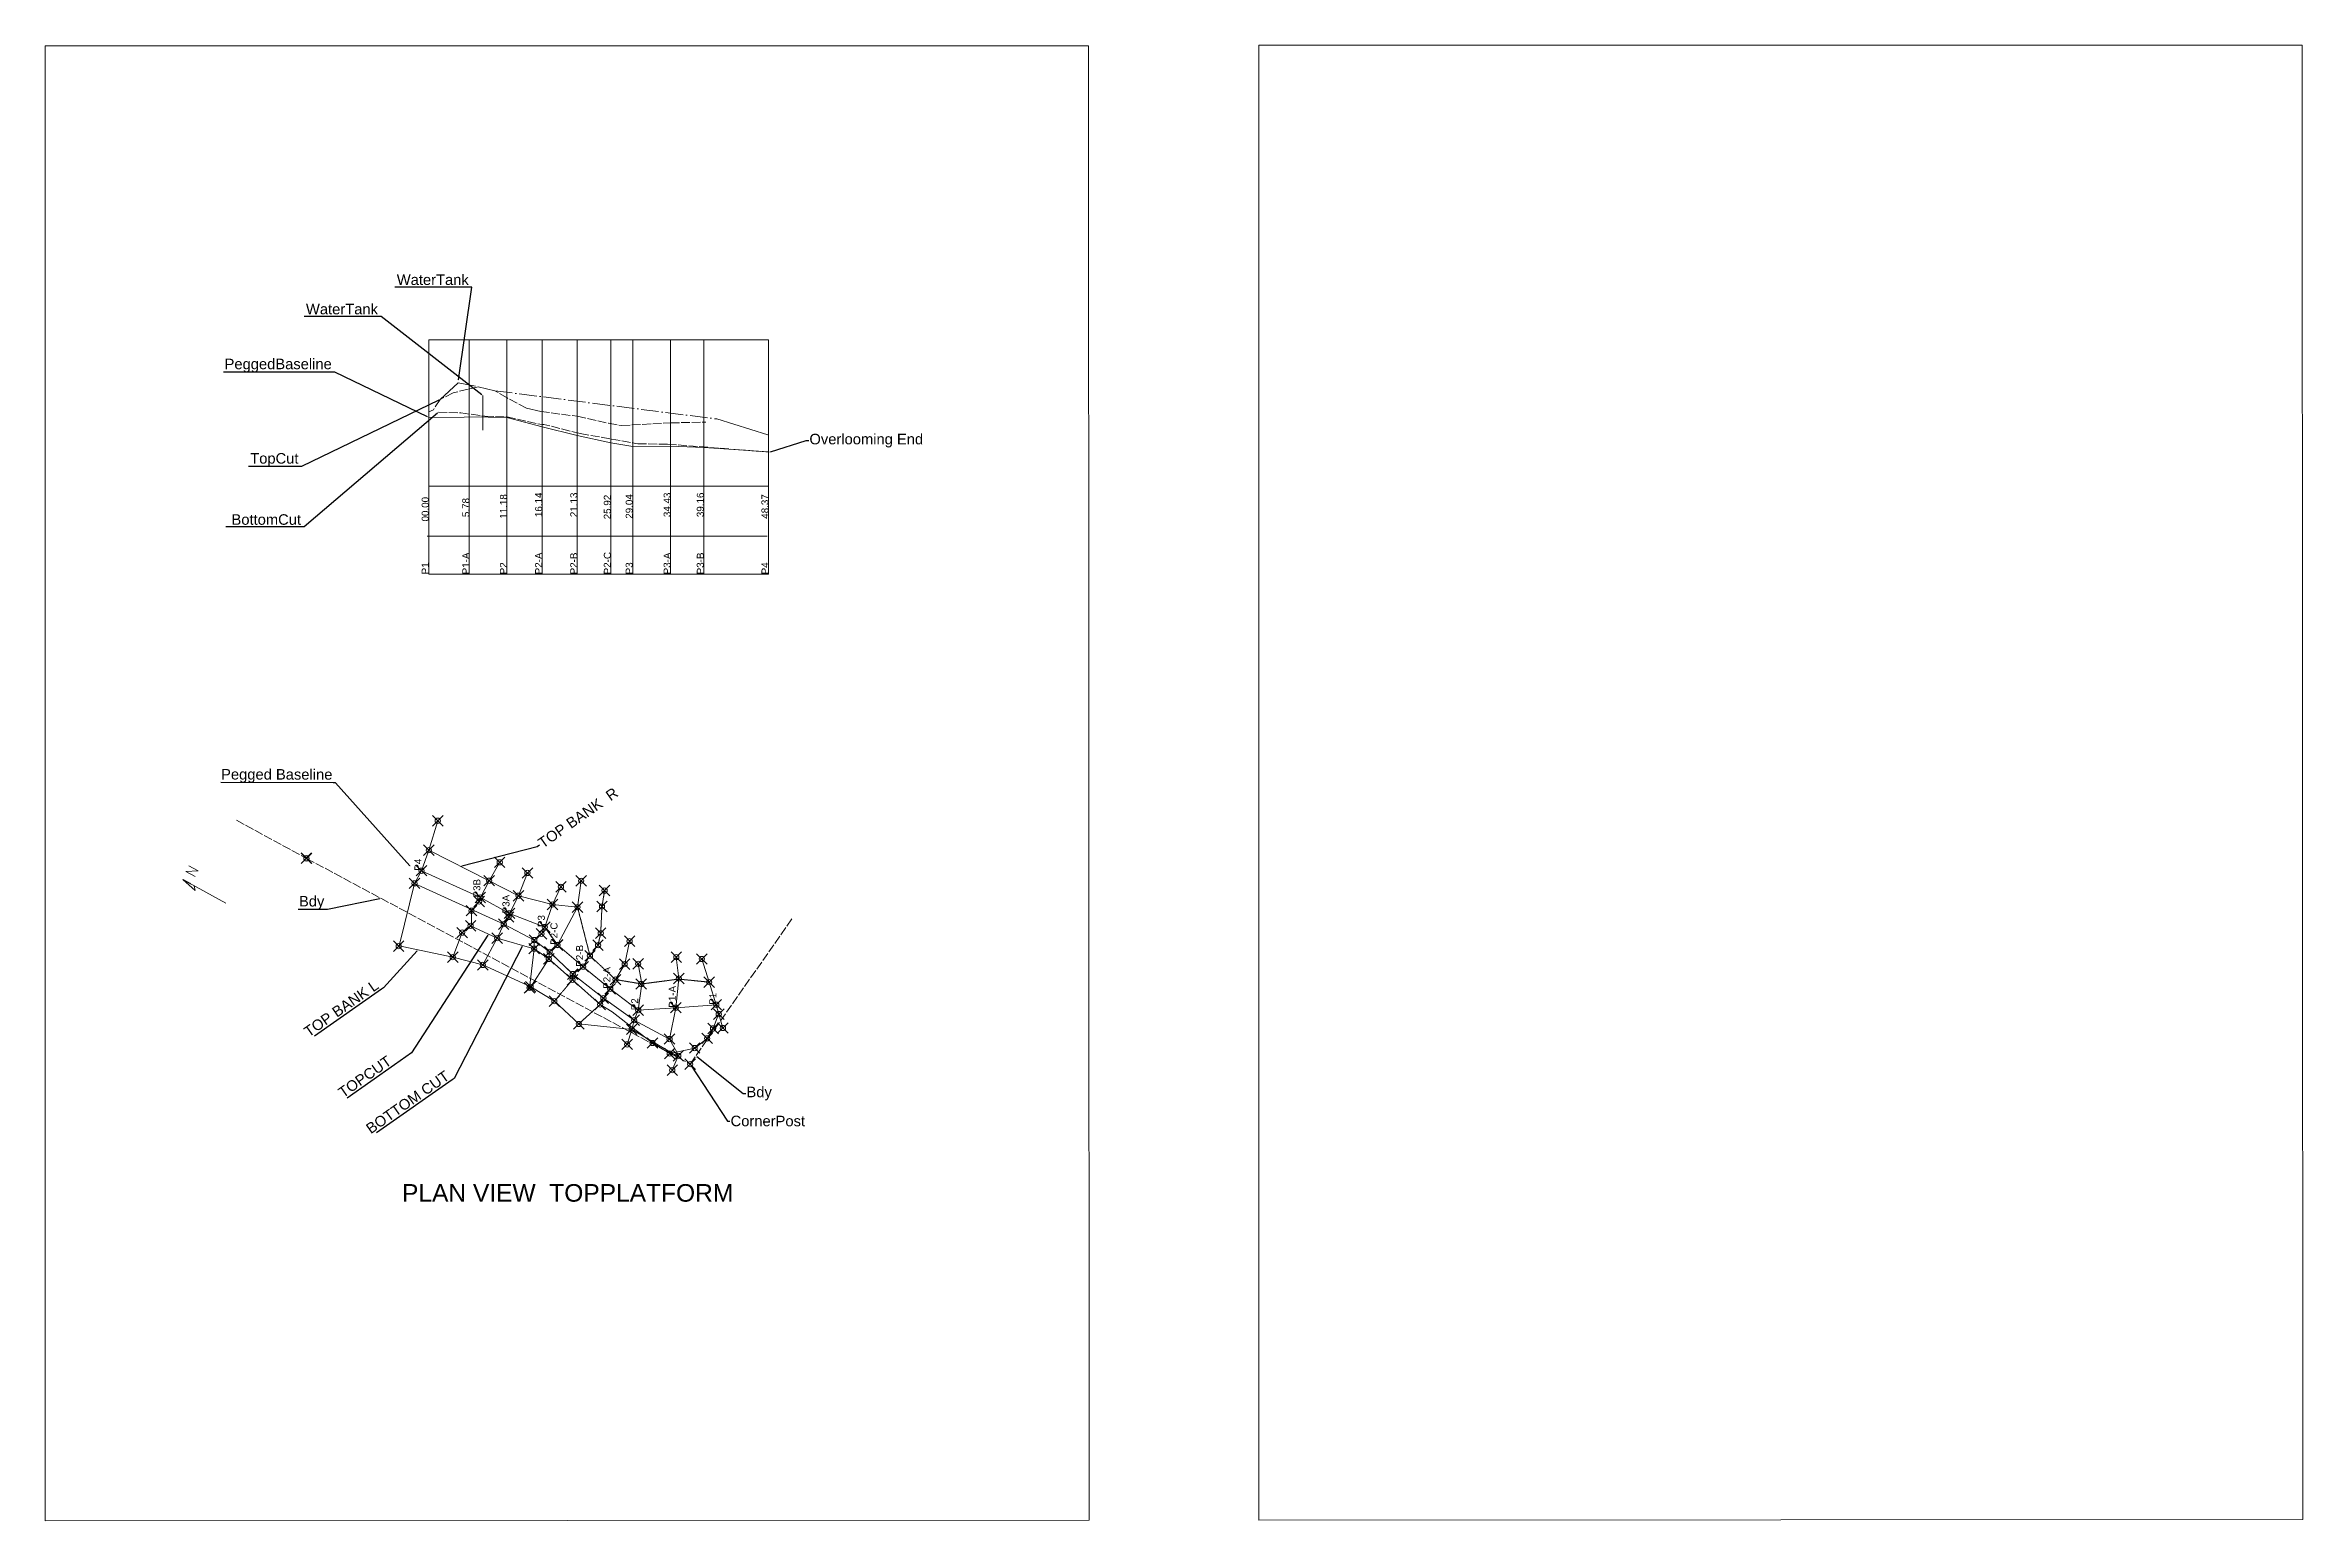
# Model space of a CAD drawing. Extents: x -87238 to 8567886, y -105094 to 8517995.
# Drawn here: x 443980 to 572534, y -105094 to -21011 of the extents above; entities that cross this region are included whole.
import ezdxf
from ezdxf import colors
from ezdxf.entities.mleader import LeaderData, LeaderLine
from ezdxf.math import Vec2, Vec3

# ---------------------------------------------------------------- set-up
doc = ezdxf.new("R2010")
doc.units = 0
doc.header["$MEASUREMENT"] = 0
doc.header["$PDMODE"] = 35
doc.header["$PDSIZE"] = 300
for name, pattern in [('ACAD_ISO02W100', [15, 12, -3]), ('DASHDOT2', [0.7, 0.5, -0.1, 0, -0.1]), ('DASHED', [0.6, 0.5, -0.1]), ('DASHED2', [0.3, 0.25, -0.05])]:
    doc.linetypes.add(name, pattern=pattern)
doc.layers.get('0').update_dxf_attribs({"linetype": 'CONTINUOUS'})
doc.layers.add('Boundary', color=7, linetype='CONTINUOUS')
doc.layers.add('VIEWPORTS', color=7, linetype='CONTINUOUS')
doc.styles.add('Annotative', font='txt.shx', dxfattribs={"height": 200})
doc.styles.add('MtXpl_arial_ttf_shx', font='arial.ttf.shx')
doc.styles.get("Standard").update_dxf_attribs({"font": 'arial.ttf', "height": 200})

msp = doc.modelspace()

# ---------------------------------------------------------------- texts
at = {"linetype": 'ACAD_ISO02W100', "lineweight": 0}
for s, p in [('P1               00.00', (465821.2469910323, -51163.25963086897)), ('P1-A             5.78', (468130.6350532237, -51163.2596308692)), ('P2                11.18', (470275.0454422955, -51163.25963086938)), ('P2-A             16.14', (472276.8620559485, -51163.25963086955)), ('P2-B             21.13', (474279.1651373334, -51163.25963086972)), ('P2-C            25.92', (476190.5976229304, -51163.2596308699)), ('P3                29.04', (477434.6233462713, -51163.25963086996)), ('P3-A             34.43', (479594.6270500359, -51163.25963087013)), ('P3-B             39.16', (481483.664900173, -51163.25963087031)), ('P4                48.37', (485166.8656825669, -51163.2596308706))]:
    msp.add_text(s, height=400, rotation=90, dxfattribs=at).set_placement(p)
at = {"linetype": 'Continuous', "lineweight": 0, "ltscale": 1000, "style": 'Annotative'}
msp.add_text('N', height=600, rotation=61.3398071665091, dxfattribs=at).set_placement((452464.0162309255, -68469.39164960111))
at = {"linetype": 'Continuous', "lineweight": 0}
for s, p in [('P4', (465407.5823682352, -68049.58392902097, -3947.999999999996)), ('P3B', (468760.3973175948, -69574.24779925897, -3691.999999999996)), ('P3A', (470418.963238092, -70478.47292975249, -3615.999999999997)), ('P3', (472432.077604987, -71261.40750308678, -3639.999999999998)), ('P2-C', (473152.1451811528, -72275.85448843811, -3431.999999999999)), ('P2-B', (474613.1545948858, -73518.6108975833, -31564)), ('P2-A', (476160.0217617978, -74779.3796978349, -31564)), ('P2', (477751.4500346912, -75999.18134262762, -1991.999999999996)), ('P1-A', (479890.9379909735, -75853.74653025536, -31564)), ('P1', (482195.2525875944, -75685.68035368883, -31564))]:
    msp.add_text(s, height=400, rotation=90, dxfattribs=at).set_placement(p)
at = {"color": 7, "linetype": 'Continuous', "lineweight": 0, "insert": (464302.0164266858, -85906.81862219784, -31564), "char_height": 1000, "attachment_point": 1}
msp.add_mtext_dynamic_manual_height_columns('PLAN VIEW  TOPPLATFORM', width=24026.44729629187, gutter_width=400, heights=[80.00000000000001], dxfattribs=at)

# ---------------------------------------------------------------- linework, layer by layer
at = {"color": 7, "linetype": 'Continuous', "lineweight": 0}
for p, q in [((465820.1995969336, -37802.72903521359), (465821.2469910323, -51163.25963086897)), ((465820.1995969336, -37802.72903521359), (485166.8656825669, -37802.72903521359)), ((468130.6350532237, -37802.72903521359), (468130.6350532237, -51163.2596308692)), ((470275.0454422955, -37802.72903521359), (470275.0454422955, -51163.25963086938)), ((472276.8620559485, -37802.72903521359), (472276.8620559485, -51163.25963086955)), ((474272.5277601461, -37802.72903521359), (474279.1651373334, -51163.25963086972)), ((476190.5976229305, -37802.72903521359), (476190.5976229304, -51163.2596308699)), ((477434.6233462713, -37802.72903521359), (477434.6233462713, -51163.25963086996)), ((479594.6270500359, -37802.72903521359), (479594.6270500359, -51163.25963087013)), ((481483.664900173, -37802.72903521359), (481483.664900173, -51163.25963087031)), ((485166.8656825669, -37802.72903521359), (485166.8656825669, -51163.2596308706)), ((467503.6640649785, -40243.9865282441), (466468.1995969336, -41203.9865282441)), ((469587.7995969335, -40699.9865282441), (468644.6795969335, -40483.9865282441)), ((472194.8804863148, -41883.9865282441), (471388.9995969335, -41699.9865282441)), ((482228.1995969336, -42311.9865282441), (485135.9728309193, -43211.76873188309)), ((465822.8788425829, -46133.05542747292), (485169.5449282166, -46133.05542747979)), ((465739.728874175, -48979.52905584761), (485086.3949598083, -48979.52905584715))]:
    msp.add_line(p, q, dxfattribs=at)
at = {"color": 7, "linetype": 'DASHED2', "lineweight": 0, "ltscale": 2000}
for p, q in [((470282.9995969335, -41111.9865282441), (469587.7995969335, -40699.9865282441)), ((471388.9995969335, -41699.9865282441), (470282.9995969335, -41111.9865282441))]:
    msp.add_line(p, q, dxfattribs=at)
at = {"color": 7, "linetype": 'Continuous', "lineweight": 0, "ltscale": 1000}
for p, q in [((465821.2469910323, -51163.25963086897), (485166.8656825671, -51163.2596308706)), ((469259.0266182697, -68619.61655080813, -3775.999999999999), (465826.8828333894, -66877.04688489641, -4071.999999999997)), ((470928.7282467177, -69476.98022578907, -3731.999999999999), (469259.0266182697, -68619.61655080813, -3775.999999999999)), ((472871.0257362237, -69977.45246568258, -3768.000000000001), (470928.7282467177, -69476.98022578907, -3731.999999999999)), ((474292.5753504654, -70124.73686505592, -3875.999999999999), (472871.0257362237, -69977.45246568258, -3768.000000000001))]:
    msp.add_line(p, q, dxfattribs=at)
for points in [[(443979.9948522821, -21060.46801935247), (503379.9948522821, -21060.46801935247), (503427.6434228377, -105060.4545051474), (443979.9948522821, -105094.175885302)], [(513086.4180196918, -21010.7390188471), (572486.4180196917, -21010.7390188471), (572534.0665902473, -105010.725504642), (513086.4180196918, -105044.4468847966)]]:
    msp.add_lwpolyline(points, close=True, dxfattribs=at)
at = {"color": 7, "linetype": 'DASHED2', "lineweight": 0, "ltscale": 2000}
for points in [[(468644.6795969335, -40483.9865282441), (467215.7995969335, -40815.9865282441), (466468.1995969336, -41203.9865282441), (466088.1995969336, -41783.9865282441), (465820.1995969336, -41909.18652824411)], [(466372.5276473933, -41929.29371852375), (467652.1995969336, -41959.9865282441), (469018.9995969335, -42155.9865282441)], [(469018.9995969335, -42155.9865282441), (470282.9492222595, -42191.98652824375), (472262.4182593168, -42631.98652824369)], [(472194.8804863147, -41883.9865282441), (474272.5277601462, -42159.9865282441), (476052.5254884298, -42547.98652824393), (476782.3795997476, -42683.9865282441), (479594.5995969336, -42531.9865282441), (481595.5936338848, -42491.9865282441)], [(474452.3585401723, -43147.9865282441), (472379.6309981417, -42619.9865282441), (472262.6082500776, -42633.61759900488)], [(474452.3585401723, -43147.9865282441), (477724.0006277144, -43719.98652824393), (479425.8117046439, -43747.36536394246), (485210.4758694993, -44199.9865282441)]]:
    msp.add_lwpolyline(points, dxfattribs=at)
at = {"color": 7, "linetype": 'DASHDOT2', "lineweight": 0, "ltscale": 2000}
msp.add_lwpolyline([(467503.6640649785, -40243.9865282441), (468644.6795969335, -40483.9865282441), (469587.7995969335, -40699.9865282441), (482228.1995969336, -42311.9865282441)], dxfattribs=at)
at = {"color": 7, "linetype": 'Continuous', "lineweight": 0}
msp.add_lwpolyline([(465820.1995969336, -42219.9865282441), (467830.2518515015, -42199.9865282441), (468130.6350532237, -42191.9865282441), (470275.0454422955, -42235.98652824393), (472276.8620559485, -42755.9865282441), (474272.5277601462, -43259.9865282441), (476190.5976229304, -43675.9865282441), (477434.6233462713, -43883.9865282441), (479594.6270500359, -43859.9865282441), (481483.664900174, -43935.98652824218), (485166.8656825668, -44191.9865282441)], dxfattribs=at)
at = {"color": 7, "linetype": 'Continuous', "lineweight": 0, "elevation": -31564}
for points in [[(464165.3388735974, -72259.70993825601), (465013.4578293439, -68769.90180870978), (465407.5823682352, -68049.58392902097), (465826.8828333894, -66877.04688489641), (466334.5977961365, -65203.12887108611)], [(482195.2525875944, -75685.68035368883), (479890.9379909735, -75853.74653025536), (477743.0494122792, -75991.69921184215), (476154.4508621846, -74778.39731460327), (474613.1545948858, -73518.6108975833), (473152.1451811528, -72275.85448843811), (473152.1451811528, -72275.85448843811), (472432.077604987, -71261.40750308678), (470418.963238092, -70478.47292975249), (468760.3973175948, -69574.24779925897), (465407.5823682352, -68049.58392902097)], [(467189.2075749122, -72979.17170330387), (467726.4488592023, -71577.56269829156), (468250.6366029315, -71156.8029639789), (468259.4493931116, -70330.29751789192), (468691.2827202134, -69803.31366823026), (468760.3973175948, -69574.24779925897), (469259.0266182697, -68619.61655080813), (469863.1613382062, -67571.57970018411)], [(479535.6142685534, -77640.6995382274), (477516.8924535979, -76563.82524899766), (475766.2023488409, -75318.81113001361), (474019.1001029341, -73939.44252720923), (472706.2046304862, -72671.10760386963), (471833.1477448894, -72003.05096363352), (470091.3478207423, -71098.50852403627), (465013.4578293439, -68769.90180870978)], [(468903.7510700361, -73419.37688705395), (469717.8776968247, -71897.14239936887), (470091.3478207423, -71098.50852403627), (470373.7675146967, -70685.90809218312), (470418.963238092, -70478.47292975249), (470928.7282467177, -69476.98022578907), (471439.4390905474, -68176.95928982325)], [(471557.8971204559, -74720.31375804718), (471824.3611173386, -72492.62505914841), (471833.1477448894, -72003.05096363352), (472244.3571139603, -71641.88222917623), (472432.077604987, -71261.40750308678), (472871.0257362237, -69977.45246568258), (473349.6596051586, -68973.3421033817)], [(471625.3947166346, -74663.28679502761), (472655.4623728702, -73072.86527122377), (472706.2046304862, -72671.10760386963), (473152.1451811528, -72275.85448843811), (474292.5753504654, -70124.73686505592), (474501.4569550009, -68630.75946397136)], [(475580.1171329201, -75673.72561602545), (474007.6714518137, -74264.84287448874), (472657.7566309961, -73076.14191263478), (471824.3611173386, -72492.62505914841), (469717.8776968247, -71897.14239936887), (468205.8148079756, -71188.20388286025)], [(480011.6382128329, -78626.9676827201), (477378.0164590073, -77090.7725503188), (474364.8430907761, -76783.4449510973), (472973.6255313477, -75486.93822034361), (471625.3947166346, -74663.28679502761), (468903.7510700361, -73419.37688705395), (467189.2075749122, -72979.17170330387), (464042.604088328, -72320.12588991807)], [(474364.8430907761, -76783.4449510973), (475580.1171329201, -75673.72561602545), (475766.2023488409, -75318.81113001361), (476160.0217617978, -74779.3796978349), (476456.5182220842, -74254.37888911198), (476979.0785792964, -73375.76937807217), (477259.7472618173, -72061.03096658114)], [(479688.2126157157, -79413.82608305465), (480041.6729534058, -78553.89650845615), (479535.6142685534, -77640.6995382274), (479890.9379909735, -75853.74653025536), (480058.1812740058, -74188.71869739832), (479919.4154811418, -72972.34044444223)], [(482572.92026577, -77013.11665183789), (482333.9331012262, -76218.49149767077), (482195.2525875944, -75685.68035368883), (481787.4422445023, -74398.8817199464), (481371.1077604372, -73078.98717976752)], [(477121.2118276946, -77944.44425612089), (477378.0164590073, -77090.7725503188), (477516.8924535979, -76563.82524899766), (477743.0494122792, -75991.69921184215), (477959.4588623396, -74501.68535536021), (477744.2383253711, -73352.73542548082)]]:
    msp.add_lwpolyline(points, dxfattribs=at)
at = {"color": 7, "linetype": 'Continuous', "lineweight": 0}
msp.add_polyline3d([(475580.1171329201, -75673.72561602545, -1639.999999999998), (476268.9804727142, -76099.64027801686, -1456), (477554.6438816686, -77098.94283402304, -868.0000000000007), (478559.7731754348, -77864.96313570329, -456.0000000000002), (479543.2534881621, -78460.5858974852, -239.9999999999977), (480964.4187884364, -78154.01585742371, -571.999999999997), (481673.1496410916, -77604.05896959791, -959.9999999999966), (482011.9129490196, -77034.81436369993, -1219.999999999999), (482319.5146605124, -76218.82098938682, -1691.999999999996)], dxfattribs=at)
at = {"linetype": 'Continuous', "lineweight": 0}
for p in [(466334.5977961365, -65203.12887108611, -5339.999999999998), (465826.8828333894, -66877.04688489641, -4071.999999999997), (465407.5823682352, -68049.58392902097, -3947.999999999996), (469863.1613382062, -67571.57970018411, -4627.999999999997), (471439.4390905474, -68176.95928982325, -4639.999999999998), (465013.4578293439, -68769.90180870978, -3956), (468691.2827202134, -69803.31366823026, -3707.999999999998), (468760.3973175948, -69574.24779925897, -3691.999999999996), (469259.0266182697, -68619.61655080813, -3775.999999999999), (470928.7282467177, -69476.98022578907, -3731.999999999999), (473349.6596051586, -68973.3421033817, -4591.999999999996), (474501.4569550009, -68630.75946397136, -4844), (475834.5798888848, -69181.77238877345, -4631.999999999999), (468259.4493931116, -70330.29751789192, -3715.999999999997), (470091.3478207423, -71098.50852403627, -3580.000000000001), (470373.7675146967, -70685.90809218312, -3563.999999999999), (470418.963238092, -70478.47292975249, -3615.999999999997), (472871.0257362237, -69977.45246568258, -3768.000000000001), (474292.5753504654, -70124.73686505592, -3875.999999999999), (475685.5932090003, -70091.79380004614, -4044), (464108.817370907, -72352.67973107815, -1963.999999999999), (467726.4488592023, -71577.56269829156, -2247.999999999996), (468205.8148079756, -71188.20388286025, -2480.000000000001), (469717.8776968247, -71897.14239936887, -2288), (471833.1477448894, -72003.05096363352, -3475.999999999999), (472244.3571139603, -71641.88222917623, -3556), (472432.077604987, -71261.40750308678, -3639.999999999998), (473151.4922891947, -72295.84382862021, -3403.999999999996), (473152.1451811528, -72275.85448843811, -3431.999999999999), (475461.7255513761, -72289.65714266669, -3288), (475613.6898377991, -71607.05414244876, -3907.999999999998), (477259.7472618173, -72061.03096658114, -3515.999999999997), (467189.2075749122, -72979.17170330387, -1368.000000000001), (468903.7510700361, -73419.37688705395, -1263.999999999999), (471824.3611173386, -72492.62505914841, -2439.999999999998), (472655.4623728702, -73072.86527122377, -2303.999999999996), (472657.7566309961, -73076.14191263478, -2307.999999999998), (472706.2046304862, -72671.10760386963, -3300), (474613.1545948858, -73518.6108975833, -3015.999999999997), (475001.7204170814, -72894.96307881287, -3027.999999999997), (476979.0785792964, -73375.76937807217, -2751.999999999998), (477744.2383253711, -73352.73542548082, -2688), (479919.4154811418, -72972.34044444223, -2144), (481371.1077604372, -73078.98717976752, -2759.999999999996), (471557.8971204559, -74720.31375804718, -1063.999999999999), (471625.3947166346, -74663.28679502761, -1088), (474007.6714518137, -74264.84287448874, -1915.999999999997), (474019.1001029341, -73939.44252720923, -2903.999999999996), (476154.4508621846, -74778.39731460327, -2556), (476160.0217617978, -74779.3796978349, -2512), (476456.5182220842, -74254.37888911198, -2375.999999999999), (477922.6472163477, -74507.17479925911, -2071.999999999997), (480058.1812740058, -74188.71869739832, -2044), (481787.4422445023, -74398.8817199464, -2156), (481787.4422445023, -74398.8817199464, -2156), (472973.6255313477, -75486.93822034361, -971.999999999997), (475580.1171329201, -75673.72561602545, -1639.999999999998), (475766.2023488409, -75318.81113001361, -2388), (477751.4500346912, -75999.18134262762, -1991.999999999996), (479890.9379909735, -75853.74653025536, -1947.999999999996), (482195.2525875944, -75685.68035368883, -1975.999999999999), (482333.9331012262, -76218.49149767077, -1668.000000000001), (474364.8430907761, -76783.4449510973, -612.0000000000005), (477378.0164590073, -77090.7725503188, -875.9999999999991), (477516.8924535979, -76563.82524899766, -1947.999999999996), (482011.9129490196, -77034.81436369993, -1219.999999999999), (482572.92026577, -77013.11665183789, -1251.999999999998), (477121.2118276946, -77944.44425612089, -395.999999999998), (478559.7731754348, -77864.96313570329, -456.0000000000002), (479535.6142685534, -77640.6995382274, -1807.999999999998), (479543.2534881621, -78460.5858974852, -239.9999999999977), (480032.5163665127, -78601.43275031069, -236.0000000000014), (480964.4187884364, -78154.01585742371, -571.999999999997), (481673.1496410916, -77604.05896959791, -959.9999999999966), (479688.2126157157, -79413.82608305465, 172.0000000000027)]:
    msp.add_point(p, dxfattribs=at)
at = {"layer": 'Boundary', "color": 7, "linetype": 'DASHED', "lineweight": 0, "ltscale": 1000, "elevation": -31564}
msp.add_lwpolyline([(454867.8070735697, -65174.81734641863), (458857.1128214052, -67346.81199385406), (480704.8360169532, -79065.78783818008), (486552.2720846222, -70730.06788929855)], dxfattribs=at)
at = {"layer": 'Boundary', "color": 7, "linetype": 'Continuous', "lineweight": 0}
for p in [(458852.1966406612, -67340.48813663563, -31564), (458857.1128214052, -67346.81199385406, -31564), (480703.8536335918, -79071.35873777041, -31564)]:
    msp.add_point(p, dxfattribs=at)
at = {"layer": 'VIEWPORTS', "color": 7, "linetype": 'ACAD_ISO02W100', "lineweight": 0}
for p, q in [((443979.9948522821, -21060.46801935247), (503379.9948522821, -21060.46801935247)), ((468904.7078225295, -40982.90139140427), (468904.7078225295, -42958.28137283976)), ((451822.2387882024, -68553.27056055091), (452274.2504646904, -68800.33170698996)), ((452274.2504646904, -68800.33170698996), (451822.2387882024, -68553.27056055091))]:
    msp.add_line(p, q, dxfattribs=at)
at = {"layer": 'VIEWPORTS', "color": 7, "lineweight": 0}
for p, q in [((451822.2387882024, -68553.27056055091), (452522.304723459, -69173.99508720718)), ((452522.304723459, -69173.99508720718), (452470.0491960295, -68907.35163933277))]:
    msp.add_line(p, q, dxfattribs=at)
msp.add_lwpolyline([(451822.2387882024, -68553.27056055091), (454271.0754869607, -69891.75899726106)], dxfattribs=at)
at = {"layer": 'VIEWPORTS', "color": 7, "linetype": 'ACAD_ISO02W100', "lineweight": 0}
for points, elevation in [([(472973.6255313477, -75486.93822034361), (474007.6714518137, -74264.84287448874), (474019.1001029341, -73939.44252720923), (474613.1545948858, -73518.6108975833), (475001.7204170814, -72894.96307881287), (475461.7255513761, -72289.65714266669), (475613.6898377991, -71607.05414244876), (475685.5932090003, -70091.79380004614), (475834.5798888848, -69181.77238877345)], -971.999999999997), ([(476456.5182220842, -74254.37888911198), (475001.7204170814, -72894.96307881287), (474292.5753504654, -70124.73686505592)], -1956), ([(481787.4422445023, -74398.8817199464), (480054.5548569533, -74224.82230177947), (477959.4588623396, -74501.68535536021), (476456.5182220842, -74254.37888911198)], -2156)]:
    msp.add_lwpolyline(points, dxfattribs=dict(at, elevation=elevation))

msp.set_redraw_order([(e.dxf.handle, doc.entitydb.next_handle()) for e in msp.query("TEXT MTEXT ATTDEF DIMENSION ARC_DIMENSION")])  # texts and dimensions are drawn at this point

# ---------------------------------------------------------------- leaders
at = {"color": 7, "linetype": 'Continuous', "lineweight": 0, "ltscale": 1000}
ml = msp.add_multileader_mtext('Standard', dxfattribs=at)
ml.set_content('WaterTank', color=7, style='MtXpl_arial_ttf_shx')
ml.set_leader_properties()
ml.build(insert=Vec2(0, 0))
ml.multileader.update_dxf_attribs({"text_right_attachment_type": 6, "dogleg_length": 72.00000000000004, "arrow_head_size": 72})
ctx = ml.context
ctx.base_point, ctx.char_height, ctx.arrow_head_size, ctx.landing_gap_size, ctx.plane_origin = Vec3(464025.7888227159, -34382.51611081626), 600, 72, 36, Vec3(470301.3766941807, -37738.1529686969)
ctx.right_attachment, ctx.text_align_type = 6, 2
notes = []
notes.append((ctx, [(0, (1, 1, 0), (468280.9429836982, -34797.60478748748), (-1, 0), 144.0000000000001, [(0, [(467500.6321931899, -40151.64953953854)], 0, [])])]))
ctx.mtext.insert, ctx.mtext.alignment, ctx.mtext.flow_direction = Vec3(468100.9429836982, -34077.60478748748), 3, 5
ml = msp.add_multileader_mtext('Standard', dxfattribs=at)
ml.set_content('WaterTank', color=7, style='MtXpl_arial_ttf_shx')
ml.set_leader_properties()
ml.build(insert=Vec2(0, 0))
ml.multileader.update_dxf_attribs({"text_right_attachment_type": 6, "dogleg_length": 72.00000000000004, "arrow_head_size": 72})
ctx = ml.context
ctx.base_point, ctx.char_height, ctx.arrow_head_size, ctx.landing_gap_size, ctx.plane_origin = Vec3(458853.6247311273, -36055.01514382019), 600, 72, 36, Vec3(465129.212602592, -39410.65200170083)
ctx.right_attachment, ctx.text_align_type = 6, 2
notes.append((ctx, [(0, (1, 1, 0), (463108.7788921096, -36470.10382049141), (-1, 0), 144.0000000000001, [(0, [(468904.7078225295, -40982.90139140427)], 0, [])])]))
ctx.mtext.insert, ctx.mtext.alignment, ctx.mtext.flow_direction = Vec3(462928.7788921096, -35750.10382049141), 3, 5
ml = msp.add_multileader_mtext('Standard', dxfattribs=at)
ml.set_content('PeggedBaseline', color=7, style='MtXpl_arial_ttf_shx')
ml.set_leader_properties()
ml.build(insert=Vec2(0, 0))
ml.multileader.update_dxf_attribs({"text_right_attachment_type": 6, "dogleg_length": 72.00000000000004, "arrow_head_size": 72})
ctx = ml.context
ctx.base_point, ctx.char_height, ctx.arrow_head_size, ctx.landing_gap_size, ctx.plane_origin = Vec3(454216.5210087288, -39263.42357636651), 600, 72, 36, Vec3(465018.0861828856, -41664.16531327873)
ctx.right_attachment, ctx.text_align_type = 6, 2
notes.append((ctx, [(0, (1, 1, 0), (460481.2249650726, -39650.39492698043), (-1, 0), 144.0000000000001, [(0, [(465820.1995969336, -42219.9865282441)], 0, [])])]))
ctx.mtext.insert, ctx.mtext.alignment, ctx.mtext.flow_direction = Vec3(460301.2249650726, -38876.45222575258), 3, 5
ml = msp.add_multileader_mtext('Standard', dxfattribs=at)
ml.set_content('BottomCut', color=7, style='MtXpl_arial_ttf_shx')
ml.set_leader_properties()
ml.build(insert=Vec2(0, 0))
ml.multileader.update_dxf_attribs({"text_right_attachment_type": 6, "dogleg_length": 72.00000000000004, "arrow_head_size": 72})
ctx = ml.context
ctx.base_point, ctx.char_height, ctx.arrow_head_size, ctx.landing_gap_size, ctx.plane_origin = Vec3(454554.1564825326, -48045.62576245996), 600, 72, 36, Vec3(464680.0688922316, -43717.45379568893)
ctx.right_attachment, ctx.text_align_type = 6, 2
notes.append((ctx, [(0, (1, 1, 0), (458729.9109163662, -48460.50980065914), (-1, 0), 143.9999999999998, [(0, [(466372.5276473933, -41929.29371852375)], 0, [])])]))
ctx.mtext.insert, ctx.mtext.alignment, ctx.mtext.flow_direction = Vec3(458549.9109163662, -47740.50980065914), 3, 5
ml = msp.add_multileader_mtext('Standard', dxfattribs=at)
ml.set_content('TopCut', color=7, style='MtXpl_arial_ttf_shx')
ml.set_leader_properties()
ml.build(insert=Vec2(0, 0))
ml.multileader.update_dxf_attribs({"text_right_attachment_type": 6, "dogleg_length": 72.00000000000004, "arrow_head_size": 72})
ctx = ml.context
ctx.base_point, ctx.char_height, ctx.arrow_head_size, ctx.landing_gap_size, ctx.plane_origin = Vec3(455687.8074329344, -44638.18480321141), 600, 72, 36, Vec3(464557.925201148, -46873.82919751917)
ctx.right_attachment, ctx.text_align_type = 6, 2
notes.append((ctx, [(0, (1, 1, 0), (458584.5714165633, -45021.47266132873), (-1, 0), 144.0000000000001, [(0, [(466468.1995969336, -41203.9865282441)], 0, [])])]))
ctx.mtext.insert, ctx.mtext.alignment, ctx.mtext.flow_direction = Vec3(458404.5714165633, -44254.89694509405), 3, 5
ml = msp.add_multileader_mtext('Standard', dxfattribs=at)
ml.set_content('Overlooming End', color=7, style='MtXpl_arial_ttf_shx')
ml.set_leader_properties()
ml.build(insert=Vec2(0, 0))
ml.multileader.update_dxf_attribs({"text_right_attachment_type": 6, "dogleg_length": 72.00000000000004, "arrow_head_size": 72})
ctx = ml.context
ctx.base_point, ctx.char_height, ctx.arrow_head_size, ctx.landing_gap_size, ctx.plane_origin = Vec3(487461.8382096362, -43543.64539561869), 600, 72, 36, Vec3(496034.7285868116, -38819.88714958163)
ctx.right_attachment = 6
notes.append((ctx, [(1, (1, 1, 0), (487317.8382096362, -43543.64539561869), (1, 0), 144.0000000000001, [(0, [(485210.4758694993, -44199.9865282441)], 0, [])])]))
ctx.mtext.insert, ctx.mtext.flow_direction = Vec3(487497.8382096362, -43156.67404500477), 5
ml = msp.add_multileader_mtext('Standard', dxfattribs=at)
ml.set_content('Pegged Baseline', color=7, style='MtXpl_arial_ttf_shx')
ml.set_leader_properties()
ml.build(insert=Vec2(0, 0))
ml.multileader.update_dxf_attribs({"text_right_attachment_type": 6, "dogleg_length": 0.36, "arrow_head_size": 72})
ctx = ml.context
ctx.base_point, ctx.char_height, ctx.arrow_head_size, ctx.landing_gap_size, ctx.plane_origin, ctx.plane_x_axis, ctx.plane_y_axis = Vec3(454018.6720368337, -62641.23992973274, -31564), 600, 72, 36, Vec3(463265.6719310178, -62383.70350208081, -31564), Vec3(0.9999989873095776, -0.001423158395794183), Vec3(0.001423158395794183, 0.9999989873095776)
ctx.right_attachment, ctx.text_align_type = 6, 2
notes.append((ctx, [(0, (1, 1, 0), (460515.6972727845, -63037.45797760511, -31564), (-0.9999989873095775, 0.00142315839579421), 144, [(0, [(464797.8590924289, -67818.49032782676, -31564)], 0, [])])]))
ctx.mtext.insert, ctx.mtext.text_direction, ctx.mtext.rotation, ctx.mtext.alignment, ctx.mtext.flow_direction = Vec3(460336.7988981219, -62263.25989163038, -31564), Vec3(0.9999989873095776, -0.001423158395794183), 6.281762148303385, 3, 5
ml = msp.add_multileader_mtext('Standard', dxfattribs=at)
ml.set_content('TOP BANK  R', color=7, style='MtXpl_arial_ttf_shx')
ml.set_leader_properties()
ml.build(insert=Vec2(0, 0))
ml.multileader.update_dxf_attribs({"text_right_attachment_type": 6, "dogleg_length": 72.00000000000001, "arrow_head_size": 72})
ctx = ml.context
ctx.base_point, ctx.char_height, ctx.arrow_head_size, ctx.landing_gap_size, ctx.plane_origin, ctx.plane_x_axis, ctx.plane_y_axis = Vec3(472120.6738120993, -66579.2156723745, -31564), 600, 72, 36, Vec3(473560.3646029555, -58185.46181777061, -31564), Vec3(0.8191603710612452, 0.573564544304129), Vec3(-0.573564544304129, 0.8191603710612452)
ctx.right_attachment = 6
notes.append((ctx, [(1, (1, 1, 0), (472002.7147186665, -66661.8089667543, -31564), (0.8191603710612452, 0.573564544304129), 144.0000000000001, [(0, [(467638.9563879524, -67797.07372715545, -31564)], 0, [])])]))
ctx.mtext.insert, ctx.mtext.text_direction, ctx.mtext.rotation, ctx.mtext.flow_direction = Vec3(471975.1598878673, -66308.6284442941, -31564), Vec3(0.8191603710612452, 0.573564544304129), 0.6108507207631165, 5
ml = msp.add_multileader_mtext('Standard', dxfattribs=at)
ml.set_content('Bdy', color=7, style='MtXpl_arial_ttf_shx')
ml.set_leader_properties()
ml.build(insert=Vec2(0, 0))
ml.multileader.update_dxf_attribs({"text_right_attachment_type": 6, "dogleg_length": 72.00000000000001, "arrow_head_size": 72})
ctx = ml.context
ctx.base_point, ctx.char_height, ctx.arrow_head_size, ctx.landing_gap_size, ctx.plane_origin, ctx.plane_x_axis, ctx.plane_y_axis = Vec3(458381.4600567684, -69875.49377777528, -31564), 600, 72, 36, Vec3(463112.5954921428, -69629.4250688167, -31564), Vec3(0.9999989873095776, -0.001423158395794183), Vec3(0.001423158395794183, 0.9999989873095776)
ctx.right_attachment, ctx.text_align_type = 6, 2
notes.append((ctx, [(0, (1, 1, 0), (460055.9781971079, -70266.07645931107, -31564), (-0.9999989873095775, 0.00142315839579421), 144, [(0, [(463112.5954921428, -69629.4250688167, -31564)], 0, [])])]))
ctx.mtext.insert, ctx.mtext.text_direction, ctx.mtext.rotation, ctx.mtext.alignment, ctx.mtext.flow_direction = Vec3(459877.0833172408, -69489.42271415878, -31564), Vec3(0.9999989873095776, -0.001423158395794183), 6.281762148303385, 3, 5
ml = msp.add_multileader_mtext('Standard', dxfattribs=at)
ml.set_content('TOPCUT', color=7, style='MtXpl_arial_ttf_shx')
ml.set_leader_properties()
ml.build(insert=Vec2(0, 0))
ml.multileader.update_dxf_attribs({"text_right_attachment_type": 6, "dogleg_length": 72.00000000000001, "arrow_head_size": 72})
ctx = ml.context
ctx.base_point, ctx.char_height, ctx.arrow_head_size, ctx.landing_gap_size, ctx.plane_origin, ctx.plane_x_axis, ctx.plane_y_axis = Vec3(460766.9370474672, -80780.08243924285, -31564), 600, 72, 36, Vec3(469222.560071788, -71664.91016558831, -31564), Vec3(0.8191603710612452, 0.573564544304129), Vec3(-0.573564544304129, 0.8191603710612452)
ctx.right_attachment, ctx.text_align_type = 6, 2
notes.append((ctx, [(0, (1, 1, 0), (464839.4261748807, -78434.80788899522, -31564), (-0.8191603710612453, -0.5735645443041288), 1188.860611880597, [(0, [(469222.560071788, -71664.91016558831, -31564)], 0, [])])]))
ctx.mtext.insert, ctx.mtext.text_direction, ctx.mtext.rotation, ctx.mtext.width, ctx.mtext.defined_height, ctx.mtext.alignment, ctx.mtext.flow_direction = Vec3(463423.1024296553, -78547.5490405205, -31564), Vec3(0.8191603710612452, 0.573564544304129), 0.6108507207631165, 3292.059977285655, 1461.06253907839, 3, 5
ml = msp.add_multileader_mtext('Standard', dxfattribs=at)
ml.set_content('TOP BANK L', color=7, style='MtXpl_arial_ttf_shx')
ml.set_leader_properties()
ml.build(insert=Vec2(0, 0))
ml.multileader.update_dxf_attribs({"text_right_attachment_type": 6, "dogleg_length": 72.00000000000001, "arrow_head_size": 72})
ctx = ml.context
ctx.base_point, ctx.char_height, ctx.arrow_head_size, ctx.landing_gap_size, ctx.plane_origin, ctx.plane_x_axis, ctx.plane_y_axis = Vec3(458895.3533443476, -77257.1106074399, -31564), 600, 72, 36, Vec3(465203.5284631553, -72563.27770493052, -31564), Vec3(0.8191603710612452, 0.573564544304129), Vec3(-0.573564544304129, 0.8191603710612452)
ctx.right_attachment, ctx.text_align_type = 6, 2
notes.append((ctx, [(0, (1, 1, 0), (463247.5887551535, -74716.21146798634, -31564), (-0.8191603710612452, -0.573564544304129), 144.0000000000001, [(0, [(465203.5284631553, -72563.27770493052, -31564)], 0, [])])]))
ctx.mtext.insert, ctx.mtext.text_direction, ctx.mtext.rotation, ctx.mtext.alignment, ctx.mtext.flow_direction = Vec3(462687.1734164635, -74229.65761879698, -31564), Vec3(0.8191603710612452, 0.573564544304129), 0.6108507207631165, 3, 5
ml = msp.add_multileader_mtext('Standard', dxfattribs=at)
ml.set_content('BOTTOM CUT', color=7, style='MtXpl_arial_ttf_shx')
ml.set_leader_properties()
ml.build(insert=Vec2(0, 0))
ml.multileader.update_dxf_attribs({"text_right_attachment_type": 6, "dogleg_length": 72.00000000000001, "arrow_head_size": 72})
ctx = ml.context
ctx.base_point, ctx.char_height, ctx.arrow_head_size, ctx.landing_gap_size, ctx.plane_origin, ctx.plane_x_axis, ctx.plane_y_axis = Vec3(462287.718501235, -82874.52001009847, -31564), 600, 72, 36, Vec3(469760.8590939441, -75844.60860819375, -31564), Vec3(0.8191603710612452, 0.573564544304129), Vec3(-0.573564544304129, 0.8191603710612452)
ctx.right_attachment, ctx.text_align_type = 6, 2
notes.append((ctx, [(0, (1, 1, 0), (467276.1665731603, -79887.90391896357, -31564), (-0.8191603710612452, -0.573564544304129), 144.0000000000001, [(0, [(471182.8578545019, -72311.27823937702, -31564)], 0, [])])]))
ctx.mtext.insert, ctx.mtext.text_direction, ctx.mtext.rotation, ctx.mtext.alignment, ctx.mtext.flow_direction = Vec3(466715.7512344703, -79401.35006977426, -31564), Vec3(0.8191603710612452, 0.573564544304129), 0.6108507207631165, 3, 5
ml = msp.add_multileader_mtext('Standard', dxfattribs=at)
ml.set_content('CornerPost', color=7, style='MtXpl_arial_ttf_shx')
ml.set_leader_properties()
ml.build(insert=Vec2(0, 0))
ml.multileader.update_dxf_attribs({"text_right_attachment_type": 6, "dogleg_length": 72.00000000000001, "arrow_head_size": 72})
ctx = ml.context
ctx.base_point, ctx.char_height, ctx.arrow_head_size, ctx.landing_gap_size, ctx.plane_origin, ctx.plane_x_axis, ctx.plane_y_axis = Vec3(482972.9883415251, -82312.59083588554, -31564), 600, 72, 36, Vec3(488799.9071716962, -76313.08378138946, -31564), Vec3(0.9999989873095776, -0.001423158395794183), Vec3(0.001423158395794183, 0.9999989873095776)
ctx.right_attachment = 6
notes.append((ctx, [(1, (1, 1, 0), (482828.9884873526, -82312.38590107654, -31564), (0.9999989873095775, -0.001423158395794182), 144.0000000000001, [(0, [(480703.8536335918, -79071.35873777041, -31564)], 0, [])])]))
ctx.mtext.insert, ctx.mtext.text_direction, ctx.mtext.rotation, ctx.mtext.flow_direction = Vec3(483009.422533411, -82007.52641677501, -31564), Vec3(0.9999989873095776, -0.001423158395794183), 6.281762148303385, 5
ml = msp.add_multileader_mtext('Standard', dxfattribs=at)
ml.set_content('Bdy', color=7, style='MtXpl_arial_ttf_shx')
ml.set_leader_properties()
ml.build(insert=Vec2(0, 0))
ml.multileader.update_dxf_attribs({"text_right_attachment_type": 6, "dogleg_length": 72.00000000000001, "arrow_head_size": 72})
ctx = ml.context
ctx.base_point, ctx.char_height, ctx.arrow_head_size, ctx.landing_gap_size, ctx.plane_origin, ctx.plane_x_axis, ctx.plane_y_axis = Vec3(483877.3514357836, -80743.4082433172, -31564), 600, 72, 36, Vec3(489036.981851108, -75414.29168785276, -31564), Vec3(0.9999989873095776, -0.001423158395794183), Vec3(0.001423158395794183, 0.9999989873095776)
ctx.right_attachment = 6
notes.append((ctx, [(1, (1, 1, 0), (483733.351581611, -80743.20330850821, -31564), (0.9999989873095775, -0.001423158395794182), 144.0000000000001, [(0, [(481034.9450822599, -78595.20608420443, -31564)], 0, [])])]))
ctx.mtext.insert, ctx.mtext.text_direction, ctx.mtext.rotation, ctx.mtext.flow_direction = Vec3(483913.903868251, -80355.26068869891, -31564), Vec3(0.9999989873095776, -0.001423158395794183), 6.281762148303385, 5
for ctx, leaders in notes:
    for number, flags, end, landing, length, lines in leaders:
        leader = LeaderData()
        leader.index, (leader.has_last_leader_line, leader.has_dogleg_vector, leader.attachment_direction) = number, flags
        leader.last_leader_point, leader.dogleg_vector, leader.dogleg_length = Vec3(end), Vec3(landing), length
        for number, points, colour, breaks in lines:
            line = LeaderLine()
            line.index, line.vertices, line.color, line.breaks = number, Vec3.list(points), colors.encode_raw_color(colour), breaks
            leader.lines.append(line)
        ctx.leaders.append(leader)

doc.saveas('drawing.dxf')
